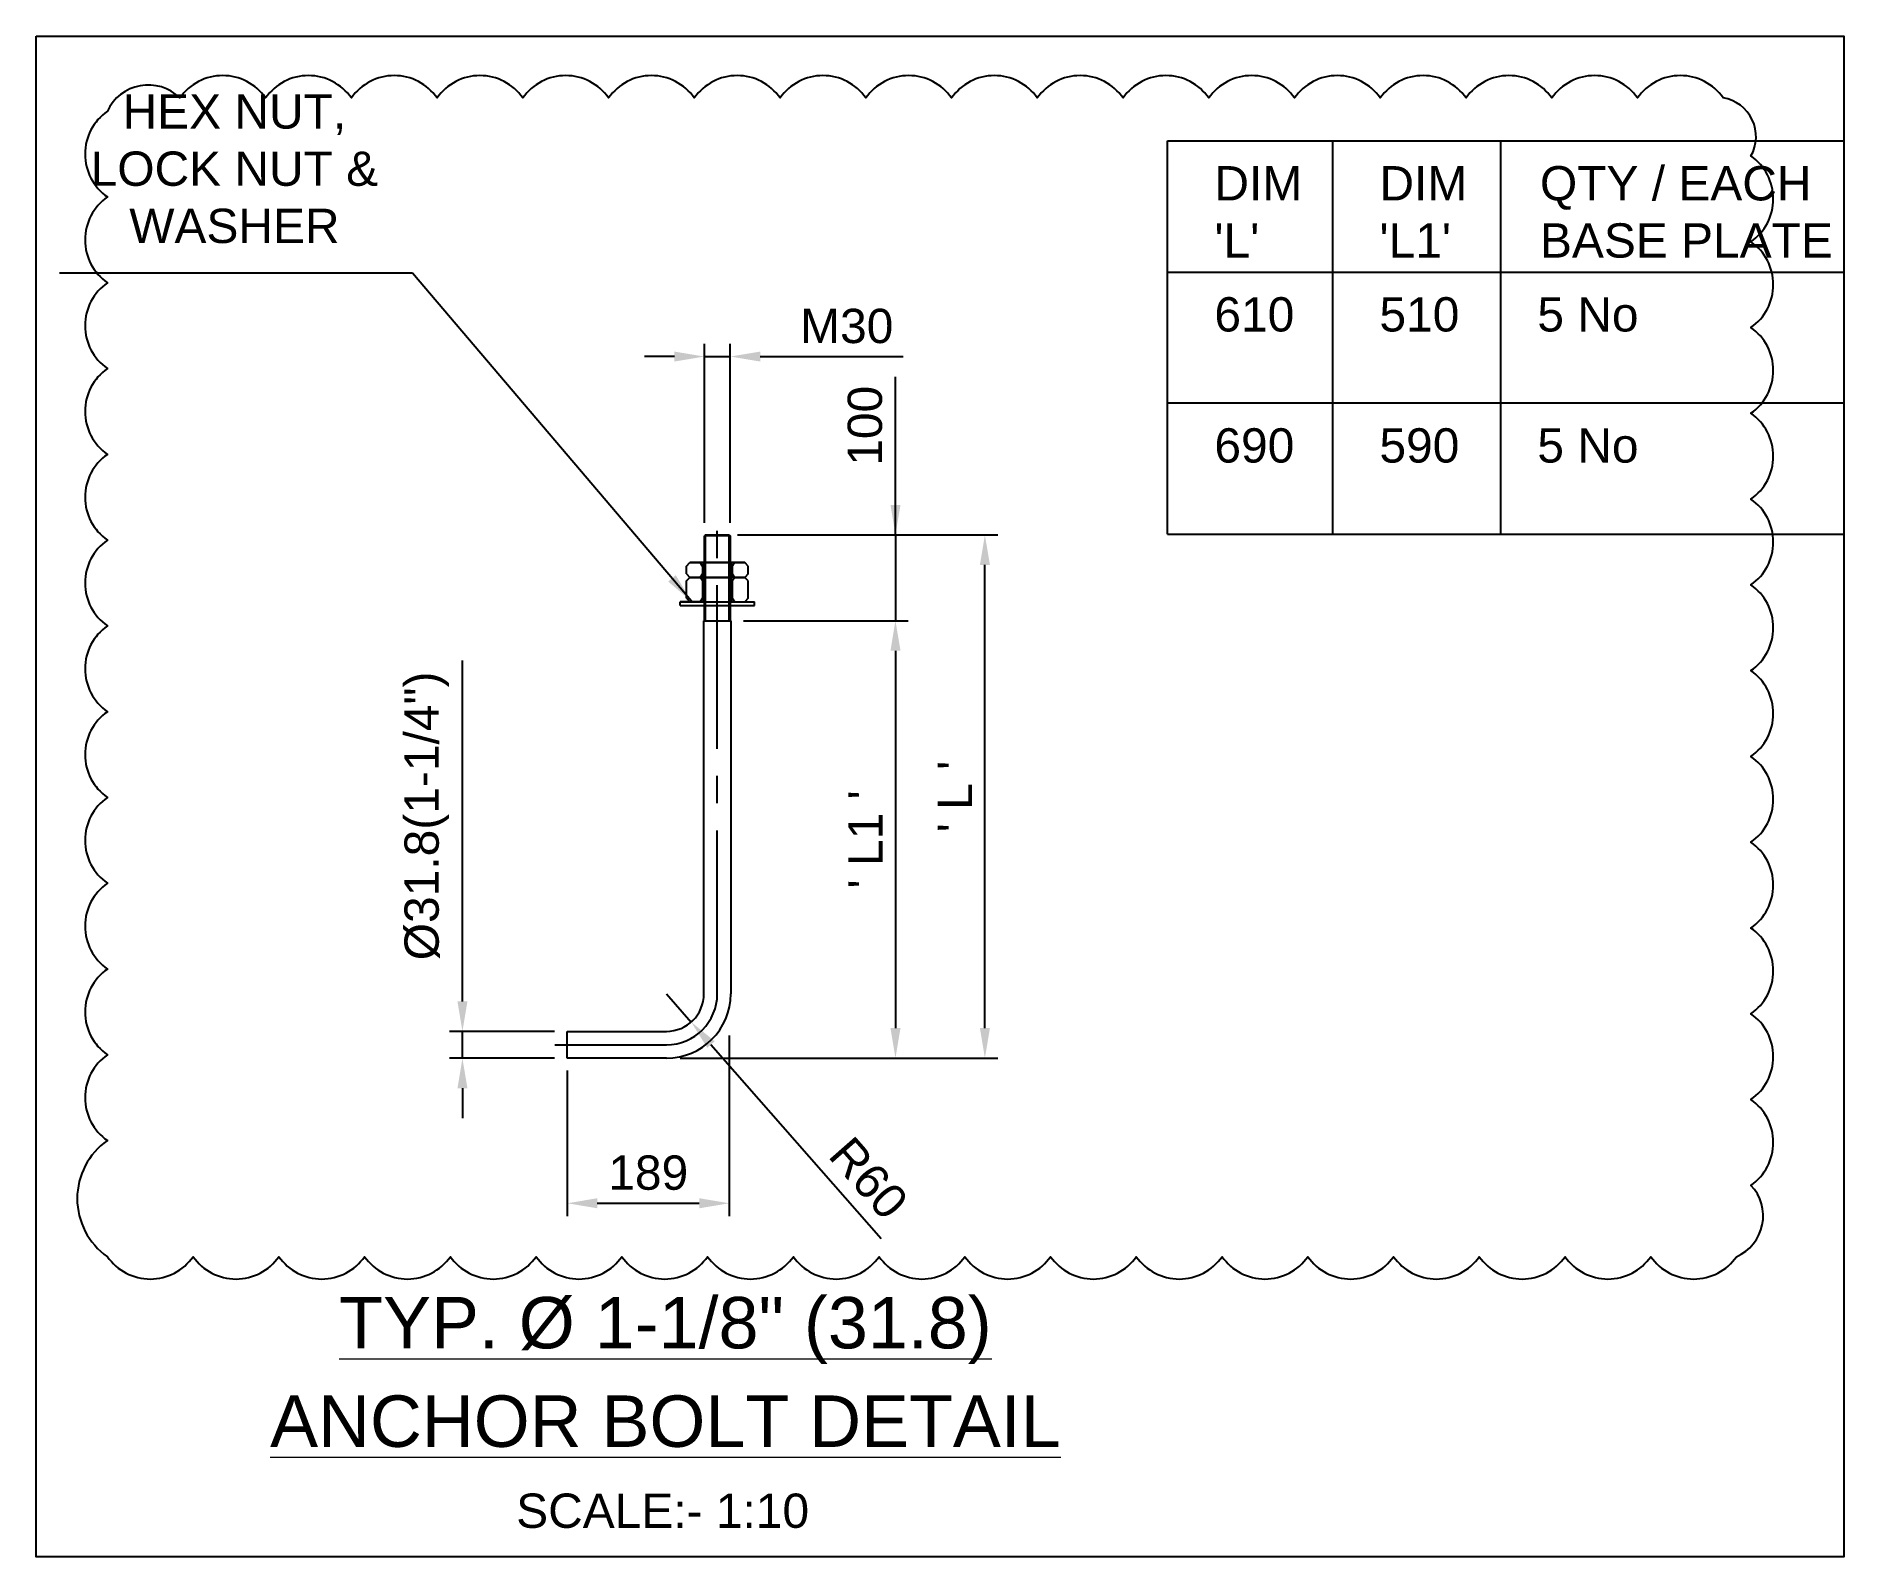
# Model space of a CAD drawing. Header units: millimetres. Extents: x -1055 to 11244, y -20673 to 2560.
# Drawn here: x 7330.1 to 7540.9, y 1556.6 to 1733.8 of the extents above; entities that cross this region are included whole.
import ezdxf
from ezdxf.enums import TextEntityAlignment as Align

# ---------------------------------------------------------------- set-up
doc = ezdxf.new("R2010")
doc.units = ezdxf.units.MM
doc.linetypes.add('CENTER2', pattern=[28.575, 19.05, -3.175, 3.175, -3.175])
doc.layers.add('TEXT', color=7, linetype='Continuous', lineweight=13)
doc.styles.get("Standard").update_dxf_attribs({"font": 'arial.ttf'})
doc.styles.add('STYLE2', font='arial.ttf', dxfattribs={"width": 1.1})
doc.dimstyles.new('ISO-25', dxfattribs={"dimtxt": 4, "dimasz": 3.5, "dimexe": 1.5, "dimexo": 1.5, "dimgap": 1.5, "dimtad": 1, "dimtxsty": 'Standard', "dimcen": 0, "dimadec": 0, "dimazin": 0, "dimtfac": 1, "dimtmove": 0, "dimatfit": 3, "dimfxl": 1, "dimarcsym": 0})

msp = doc.modelspace()

# ---------------------------------------------------------------- texts
at = {"char_height": 4, "attachment_point": 5}
for s, insert in [('HEX NUT,\\PLOCK NUT &\\PWASHER', (7353.174968, 1718.364084)), ('SCALE:- 1:10', (7403.120683, 1561.914017))]:
    msp.add_mtext(s, dxfattribs=dict(at, insert=insert))
at = {"char_height": 4, "width": 132.47948931, "attachment_point": 1}
for s, insert in [("DIM\\P'L'", (7467.46797, 1718.691277)), ("DIM\\P'L1'", (7486.715742, 1718.691277)), ('QTY / EACH \\PBASE PLATE', (7505.437337, 1718.691277)), ('610', (7467.46797, 1703.409712)), ('510', (7486.715742, 1703.409712)), ('5 No', (7505.132156, 1703.409712)), ('690', (7467.46797, 1688.128148)), ('590', (7486.715742, 1688.128148)), ('5 No', (7505.132156, 1688.128148))]:
    msp.add_mtext(s, dxfattribs=dict(at, insert=insert))
at = {"layer": 'TEXT', "linetype": 'Continuous', "style": 'STYLE2'}
for s, p in [('%%UTYP. %%C 1-1/8" (31.8)', (7403.44343, 1580.862024)), ('%%UANCHOR BOLT DETAIL', (7403.44343, 1569.38221))]:
    msp.add_text(s, height=6, dxfattribs=at).set_placement(p, align=Align.CENTER)

# ---------------------------------------------------------------- blocks, each defined once
blk = doc.blocks.new('*D28520')
at = {"color": 0, "lineweight": -2}
for p, q in [((7410.89, 1617.35), (7410.89, 1596.28)), ((7392, 1613.26), (7392, 1596.28)), ((7395.5, 1597.78), (7407.39, 1597.78))]:
    blk.add_line(p, q, dxfattribs=at)
at = {"color": 0}
for points in [[(7395.5, 1598.37), (7395.5, 1597.2), (7392, 1597.78)], [(7407.39, 1597.2), (7407.39, 1598.37), (7410.89, 1597.78)]]:
    blk.add_solid(points, dxfattribs=at)
at = {"layer": 'Defpoints', "color": 0}
for p in [(7410.89, 1618.85), (7392, 1614.76), (7410.89, 1597.78)]:
    blk.add_point(p, dxfattribs=at)
at = {"color": 0, "insert": (7401.44, 1601.33), "char_height": 4, "attachment_point": 5}
blk.add_mtext('189', dxfattribs=at)
blk = doc.blocks.new('*D28521')
at = {"color": 0, "lineweight": -2}
for p, q in [((7430.27, 1675.7), (7430.27, 1694.14)), ((7430.27, 1679.2), (7430.27, 1682.7)), ((7411.84, 1675.7), (7431.77, 1675.7)), ((7430.27, 1675.7), (7430.27, 1665.7)), ((7412.56, 1665.7), (7431.77, 1665.7)), ((7430.27, 1662.2), (7430.27, 1658.7))]:
    blk.add_line(p, q, dxfattribs=at)
at = {"color": 0}
for points in [[(7429.69, 1679.2), (7430.86, 1679.2), (7430.27, 1675.7)], [(7430.86, 1662.2), (7429.69, 1662.2), (7430.27, 1665.7)]]:
    blk.add_solid(points, dxfattribs=at)
at = {"layer": 'Defpoints', "color": 0}
for p in [(7410.34, 1675.7), (7411.06, 1665.7), (7430.27, 1665.7)]:
    blk.add_point(p, dxfattribs=at)
at = {"color": 0, "insert": (7426.73, 1688.42), "char_height": 4, "attachment_point": 5, "rotation": 90}
blk.add_mtext('100', dxfattribs=at)
blk = doc.blocks.new('*D28522')
at = {"color": 0, "lineweight": -2}
for p, q in [((7423.13, 1675.7), (7442.2, 1675.7)), ((7440.7, 1618.2), (7440.7, 1672.2)), ((7405.15, 1614.7), (7442.2, 1614.7))]:
    blk.add_line(p, q, dxfattribs=at)
at = {"color": 0}
for points in [[(7441.29, 1672.2), (7440.12, 1672.2), (7440.7, 1675.7)], [(7440.12, 1618.2), (7441.29, 1618.2), (7440.7, 1614.7)]]:
    blk.add_solid(points, dxfattribs=at)
at = {"layer": 'Defpoints', "color": 0}
for p in [(7421.63, 1675.7), (7440.7, 1675.7), (7403.65, 1614.7)]:
    blk.add_point(p, dxfattribs=at)
at = {"color": 0, "insert": (7437.2, 1645.2), "char_height": 4, "attachment_point": 5, "rotation": 90}
blk.add_mtext("' L '", dxfattribs=at)
blk = doc.blocks.new('*D28523')
at = {"color": 0, "lineweight": -2}
for p, q in [((7412.56, 1665.7), (7431.77, 1665.7)), ((7430.27, 1662.2), (7430.27, 1618.2)), ((7405.15, 1614.7), (7431.77, 1614.7))]:
    blk.add_line(p, q, dxfattribs=at)
at = {"color": 0}
for points in [[(7430.86, 1662.2), (7429.69, 1662.2), (7430.27, 1665.7)], [(7429.69, 1618.2), (7430.86, 1618.2), (7430.27, 1614.7)]]:
    blk.add_solid(points, dxfattribs=at)
at = {"layer": 'Defpoints', "color": 0}
for p in [(7411.06, 1665.7), (7403.65, 1614.7), (7430.27, 1614.7)]:
    blk.add_point(p, dxfattribs=at)
at = {"color": 0, "insert": (7426.76, 1640.2), "char_height": 4, "attachment_point": 5, "rotation": 90}
blk.add_mtext("' L1 '", dxfattribs=at)
blk = doc.blocks.new('*D28524')
at = {"color": 0, "lineweight": -2}
for p, q in [((7379.77, 1621.32), (7379.77, 1661.06)), ((7390.5, 1617.82), (7378.27, 1617.82)), ((7379.77, 1614.7), (7379.77, 1617.82)), ((7390.5, 1614.7), (7378.27, 1614.7)), ((7379.77, 1611.2), (7379.77, 1607.7))]:
    blk.add_line(p, q, dxfattribs=at)
at = {"color": 0}
for points in [[(7379.19, 1621.32), (7380.35, 1621.32), (7379.77, 1617.82)], [(7380.35, 1611.2), (7379.19, 1611.2), (7379.77, 1614.7)]]:
    blk.add_solid(points, dxfattribs=at)
at = {"layer": 'Defpoints', "color": 0}
for p in [(7379.77, 1617.82), (7392, 1617.82), (7392, 1614.7)]:
    blk.add_point(p, dxfattribs=at)
at = {"color": 0, "insert": (7375.61, 1642.94), "char_height": 4, "attachment_point": 5, "rotation": 90}
blk.add_mtext('%%C31.8(1-1/4")', dxfattribs=at)
blk = doc.blocks.new('*D28525')
at = {"color": 0, "lineweight": -2}
for p, q in [((7408, 1677.11), (7408, 1697.99)), ((7411, 1677.11), (7411, 1697.99)), ((7404.5, 1696.49), (7401, 1696.49)), ((7408, 1696.49), (7411, 1696.49)), ((7414.5, 1696.49), (7431.18, 1696.49))]:
    blk.add_line(p, q, dxfattribs=at)
at = {"color": 0}
for points in [[(7404.5, 1695.91), (7404.5, 1697.07), (7408, 1696.49)], [(7414.5, 1697.07), (7414.5, 1695.91), (7411, 1696.49)]]:
    blk.add_solid(points, dxfattribs=at)
at = {"layer": 'Defpoints', "color": 0}
for p in [(7411, 1696.49), (7408, 1675.61), (7411, 1675.61)]:
    blk.add_point(p, dxfattribs=at)
at = {"color": 0, "insert": (7424.59, 1700.03), "char_height": 4, "attachment_point": 5}
blk.add_mtext('M30', dxfattribs=at)
blk = doc.blocks.new('*D28526')
at = {"color": 0, "lineweight": -2}
for p, q in [((7403.56, 1622.2), (7406.45, 1618.91)), ((7408.75, 1616.28), (7428.61, 1593.66))]:
    blk.add_line(p, q, dxfattribs=at)
at = {"color": 0}
blk.add_solid([(7409.19, 1616.67), (7408.32, 1615.9), (7406.45, 1618.91)], dxfattribs=at)
at = {"layer": 'Defpoints', "color": 0}
for p in [(7403.56, 1622.2), (7406.45, 1618.91)]:
    blk.add_point(p, dxfattribs=at)
at = {"color": 0, "insert": (7427.14, 1600.71), "char_height": 4, "attachment_point": 5, "rotation": 311.2771}
blk.add_mtext('R60', dxfattribs=at)

# ---------------------------------------------------------------- dimensions: what is measured, and where the dimension line sits
dim = msp.add_linear_dim(base=(7410.996396, 1696.490452), p1=(7407.996396, 1675.605286), p2=(7410.996396, 1675.605286), text='M30', dimstyle='ISO-25', override={"dimtxt": 4, "dimdec": 0, "dimlfac": 10})
dim.commit()
dim.dimension.update_dxf_attribs({"geometry": '*D28525', "text_midpoint": (7424.590529, 1700.034108)})
dim = msp.add_linear_dim(base=(7430.273053, 1665.699427), p1=(7410.337761, 1675.696253), p2=(7411.058896, 1665.699427), angle=90, dimstyle='ISO-25', override={"dimtxt": 4, "dimdec": 0, "dimlfac": 10})
dim.commit()
dim.dimension.update_dxf_attribs({"geometry": '*D28521', "text_midpoint": (7430.273053, 1688.419991), "dimtype": 160})
dim = msp.add_linear_dim(base=(7440.704194, 1675.696253), p1=(7403.652334, 1614.699427), p2=(7421.625342, 1675.696253), angle=90, text="' L '", dimstyle='ISO-25', override={"dimtxt": 4, "dimdec": 0, "dimlfac": 10, "dimtxsty": 'Standard'})
dim.commit()
dim.dimension.update_dxf_attribs({"geometry": '*D28522', "text_midpoint": (7440.704194, 1645.19784), "dimtype": 160})
for base, p1, p2, text, override, picture, middle in [((7430.273053, 1614.699427), (7411.058896, 1665.699427), (7403.652334, 1614.699427), "' L1 '", {"dimtxt": 4, "dimdec": 0, "dimlfac": 10, "dimtxsty": 'Standard'}, '*D28523', (7426.764868, 1640.199427)), ((7379.768732, 1617.824427), (7391.996396, 1614.699427), (7391.996396, 1617.824427), '%%C31.8(1-1/4")', {"dimtxt": 4, "dimdec": 0, "dimlfac": 10}, '*D28524', (7375.607067, 1642.942435))]:
    dim = msp.add_linear_dim(base=base, p1=p1, p2=p2, angle=90, text=text, dimstyle='ISO-25', override=override)
    dim.commit()
    dim.dimension.update_dxf_attribs({"geometry": picture, "text_midpoint": middle})
dim = msp.add_radius_dim(center=(7403.558896, 1622.199427), mpoint=(7406.445087, 1618.911491), text='R60', dimstyle='ISO-25', override={"dimtxt": 4, "dimdec": 0, "dimlfac": 10})
dim.commit()
dim.dimension.update_dxf_attribs({"geometry": '*D28526', "text_midpoint": (7424.475924, 1598.37084), "dimtype": 164})
dim = msp.add_linear_dim(base=(7410.892437, 1597.78423), p1=(7391.996396, 1614.761927), p2=(7410.892437, 1618.854395), dimstyle='ISO-25', override={"dimtxt": 4, "dimdec": 0, "dimlfac": 10})
dim.commit()
dim.dimension.update_dxf_attribs({"geometry": '*D28520', "text_midpoint": (7401.444416, 1597.78423), "dimtype": 160})

# ---------------------------------------------------------------- linework, layer by layer
for p, q in [((7462.001846, 1721.627771), (7540.877458, 1721.627771)), ((7462.001846, 1675.783078), (7462.001846, 1721.627771)), ((7481.249618, 1721.627771), (7481.249618, 1675.783078)), ((7500.84735, 1721.627771), (7500.84735, 1675.783078)), ((7540.877458, 1721.627771), (7540.877458, 1675.783078)), ((7462.001846, 1706.346207), (7540.877458, 1706.346207)), ((7540.877458, 1691.064643), (7462.001846, 1691.064643)), ((7408.100354, 1675.699427), (7407.996396, 1675.605286)), ((7407.996396, 1665.699427), (7407.996396, 1675.605286)), ((7410.996396, 1675.605286), (7407.996396, 1675.605286)), ((7408.100354, 1665.699427), (7408.100354, 1675.699427)), ((7408.100354, 1675.699427), (7410.892437, 1675.699427)), ((7408.100354, 1675.699427), (7410.892437, 1675.699427)), ((7410.892437, 1665.699427), (7410.892437, 1675.699427)), ((7410.892437, 1675.699427), (7410.996396, 1675.605286)), ((7410.996396, 1675.605286), (7410.996396, 1665.699427)), ((7462.001846, 1675.783078), (7540.877458, 1675.783078)), ((7405.917221, 1672.067739), (7406.284984, 1672.485001)), ((7405.917221, 1671.162564), (7405.917221, 1672.067739)), ((7412.707807, 1672.485001), (7406.284984, 1672.485001)), ((7406.284984, 1672.485001), (7407.508025, 1672.485001)), ((7407.508025, 1672.485001), (7406.284984, 1672.485001)), ((7407.782925, 1672.067739), (7407.508025, 1672.485001)), ((7407.782925, 1672.067739), (7407.928523, 1672.485001)), ((7407.782925, 1672.067739), (7407.782925, 1671.162564)), ((7407.928523, 1672.485001), (7411.064268, 1672.485001)), ((7411.209866, 1672.067739), (7411.064268, 1672.485001)), ((7411.209866, 1672.067739), (7411.484766, 1672.485001)), ((7411.209866, 1672.067739), (7411.209866, 1671.162564)), ((7411.484766, 1672.485001), (7412.707807, 1672.485001)), ((7413.07557, 1672.067739), (7412.707807, 1672.485001)), ((7413.07557, 1671.162564), (7413.07557, 1672.067739)), ((7405.917221, 1671.162564), (7406.284984, 1670.745302)), ((7405.917221, 1670.32804), (7406.284984, 1670.745302)), ((7405.917221, 1668.313972), (7405.917221, 1670.32804)), ((7412.707807, 1670.745302), (7406.284984, 1670.745302)), ((7407.508025, 1670.745302), (7406.284984, 1670.745302)), ((7406.284984, 1670.745302), (7407.508025, 1670.745302)), ((7407.782925, 1671.162564), (7407.508025, 1670.745302)), ((7407.782925, 1670.32804), (7407.508025, 1670.745302)), ((7407.782925, 1671.162564), (7407.928523, 1670.745302)), ((7407.782925, 1670.32804), (7407.928523, 1670.745302)), ((7407.782925, 1670.32804), (7407.782925, 1668.313972)), ((7407.928523, 1670.745302), (7411.064268, 1670.745302)), ((7407.928523, 1670.745302), (7411.064268, 1670.745302)), ((7411.209866, 1671.162564), (7411.064268, 1670.745302)), ((7411.209866, 1670.32804), (7411.064268, 1670.745302)), ((7411.209866, 1671.162564), (7411.484766, 1670.745302)), ((7411.209866, 1670.32804), (7411.484766, 1670.745302)), ((7411.209866, 1670.32804), (7411.209866, 1668.313972)), ((7411.484766, 1670.745302), (7412.707807, 1670.745302)), ((7411.484766, 1670.745302), (7412.707807, 1670.745302)), ((7413.07557, 1671.162564), (7412.707807, 1670.745302)), ((7413.07557, 1670.32804), (7412.707807, 1670.745302)), ((7413.07557, 1668.313972), (7413.07557, 1670.32804)), ((7405.162385, 1667.478059), (7405.162385, 1667.89671)), ((7405.162385, 1667.89671), (7413.830407, 1667.89671)), ((7407.508025, 1667.89671), (7405.162385, 1667.89671)), ((7405.162385, 1667.89671), (7407.508025, 1667.89671)), ((7405.917221, 1668.313972), (7406.284984, 1667.89671)), ((7407.782925, 1668.313972), (7407.508025, 1667.89671)), ((7407.782925, 1668.313972), (7407.928523, 1667.89671)), ((7407.928523, 1667.89671), (7411.064268, 1667.89671)), ((7411.209866, 1668.313972), (7411.064268, 1667.89671)), ((7411.209866, 1668.313972), (7411.484766, 1667.89671)), ((7411.484766, 1667.89671), (7412.707807, 1667.89671)), ((7413.07557, 1668.313972), (7412.707807, 1667.89671)), ((7413.830407, 1667.478059), (7413.830407, 1667.89671)), ((7405.162385, 1667.478059), (7413.830407, 1667.478059)), ((7407.933896, 1665.699427), (7411.058896, 1665.699427)), ((7407.933896, 1622.199427), (7407.933896, 1665.699427)), ((7411.058896, 1665.699427), (7411.058896, 1622.199427)), ((7391.996396, 1614.699427), (7391.996396, 1617.824427)), ((7391.996396, 1617.824427), (7403.558896, 1617.824427)), ((7403.558896, 1614.699427), (7391.996396, 1614.699427))]:
    msp.add_line(p, q)
at = {"color": 3, "linetype": 'CENTER2'}
for p, q in [((7409.496396, 1622.199427), (7409.496396, 1677.199072)), ((7390.54873, 1616.261927), (7403.558896, 1616.261927))]:
    msp.add_line(p, q, dxfattribs=at)
msp.add_lwpolyline([(7330.054007, 1733.838959), (7540.877458, 1733.838959), (7540.877458, 1556.565297), (7330.054007, 1556.565297)], close=True)
at = {"color": 1}
msp.add_lwpolyline([(7338.361367, 1591.556769, 0.5206), (7348.361367, 1591.556769, 0.5206), (7358.361367, 1591.556769, 0.5206), (7368.361367, 1591.556769, 0.5206), (7378.361367, 1591.556769, 0.5206), (7388.361367, 1591.556769, 0.5206), (7398.361367, 1591.556769, 0.5206), (7408.361367, 1591.556769, 0.5206), (7418.361367, 1591.556769, 0.5206), (7428.361367, 1591.556769, 0.5206), (7438.361367, 1591.556769, 0.5206), (7448.361367, 1591.556769, 0.5206), (7458.361367, 1591.556769, 0.5206), (7468.361367, 1591.556769, 0.5206), (7478.361367, 1591.556769, 0.5206), (7488.361367, 1591.556769, 0.5206), (7498.361367, 1591.556769, 0.5206), (7508.361367, 1591.556769, 0.5206), (7518.361367, 1591.556769, 0.5206), (7528.361367, 1591.556769, 0.5206), (7530.046143, 1599.871994, 0.5206), (7530.046143, 1609.871994, 0.5206), (7530.046143, 1619.871994, 0.5206), (7530.046143, 1629.871994, 0.5206), (7530.046143, 1639.871994, 0.5206), (7530.046143, 1649.871994, 0.5206), (7530.046143, 1659.871994, 0.5206), (7530.046143, 1669.871994, 0.5206), (7530.046143, 1679.871994, 0.5206), (7530.046143, 1689.871994, 0.5206), (7530.046143, 1699.871994, 0.5206), (7530.046143, 1709.871994, 0.5206), (7530.046143, 1719.871994, 0.5206), (7526.813125, 1726.638976, 0.5206), (7516.813125, 1726.638976, 0.5206), (7506.813125, 1726.638976, 0.5206), (7496.813125, 1726.638976, 0.5206), (7486.813125, 1726.638976, 0.5206), (7476.813125, 1726.638976, 0.5206), (7466.813125, 1726.638976, 0.5206), (7456.813125, 1726.638976, 0.5206), (7446.813125, 1726.638976, 0.5206), (7436.813125, 1726.638976, 0.5206), (7426.813125, 1726.638976, 0.5206), (7416.813125, 1726.638976, 0.5206), (7406.813125, 1726.638976, 0.5206), (7396.813125, 1726.638976, 0.5206), (7386.813125, 1726.638976, 0.5206), (7376.813125, 1726.638976, 0.5206), (7366.813125, 1726.638976, 0.5206), (7356.813125, 1726.638976, 0.5206), (7346.813125, 1726.638976, 0.5206), (7338.361367, 1725.090733, 0.5206), (7338.361367, 1715.090733, 0.5206), (7338.361367, 1705.090733, 0.5206), (7338.361367, 1695.090733, 0.5206), (7338.361367, 1685.090733, 0.5206), (7338.361367, 1675.090733, 0.5206), (7338.361367, 1665.090733, 0.5206), (7338.361367, 1655.090733, 0.5206), (7338.361367, 1645.090733, 0.5206), (7338.361367, 1635.090733, 0.5206), (7338.361367, 1625.090733, 0.5206), (7338.361367, 1615.090733, 0.5206), (7338.361367, 1605.090733, 0.5206), (7338.361367, 1591.556769, 0.5206)], format="xyb", close=True, dxfattribs=at)
at = {"color": 3, "linetype": 'CENTER2'}
msp.add_lwpolyline([(7391.996396, 1614.761572), (7391.996396, 1614.761927)], dxfattribs=at)
msp.add_arc((7403.558896, 1622.199427), 5.9375, 270, 0, dxfattribs=at)
for radius in [4.375, 7.5]:
    msp.add_arc((7403.558896, 1622.199427), radius, 270, 0)

msp.set_redraw_order([(e.dxf.handle, doc.entitydb.next_handle()) for e in msp.query("TEXT MTEXT ATTDEF DIMENSION ARC_DIMENSION")])  # texts and dimensions are drawn at this point

# ---------------------------------------------------------------- leaders
msp.add_leader([(7406.471377, 1667.965412), (7373.956109, 1706.229875), (7332.758052, 1706.229875)], dimstyle='ISO-25', override={"dimtad": 0})

doc.saveas('drawing.dxf')
